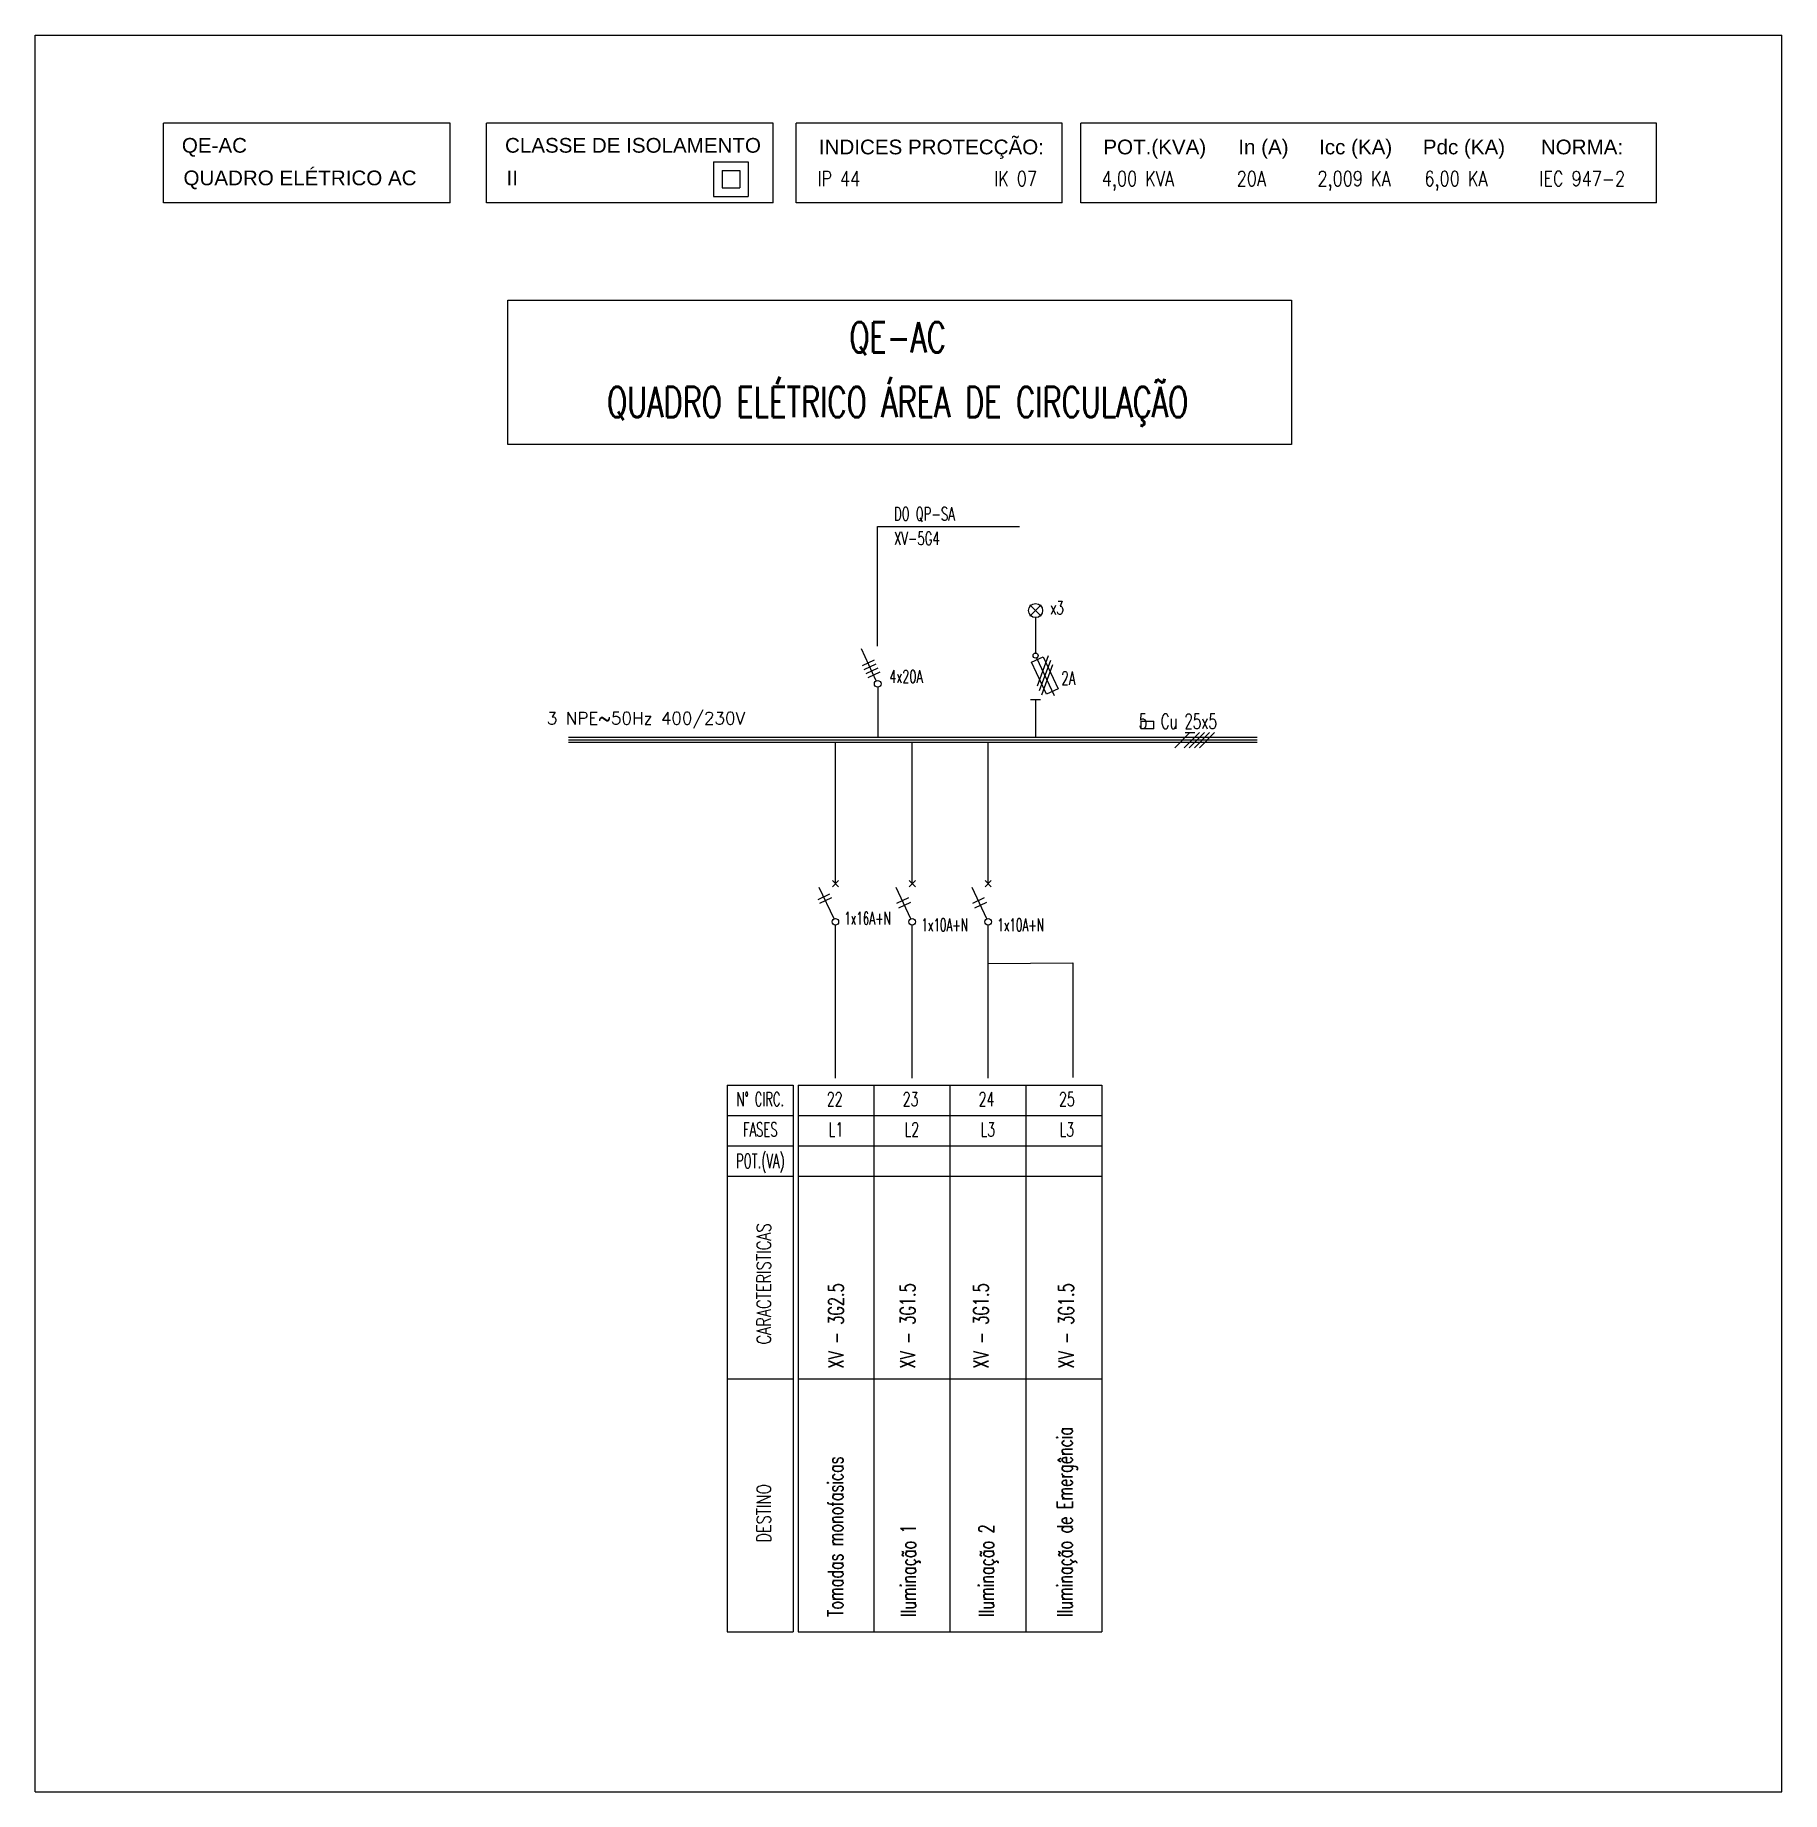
# Model space of a CAD drawing. Header units: millimetres. Extents: x -35961 to -35580, y 154458 to 154764.
# Drawn here: x -35704.47 to -35680.97, y 154542.69 to 154566.31 of the extents above; entities that cross this region are included whole.
import ezdxf
from ezdxf.enums import TextEntityAlignment as Align

# ---------------------------------------------------------------- set-up
doc = ezdxf.new("R2010")
doc.units = ezdxf.units.MM
doc.header["$MEASUREMENT"] = 0
doc.layers.add('ELÉCTRICO', color=255, linetype='Continuous')
doc.layers.add('SIMBOLOGIA', color=255, linetype='Continuous')
doc.styles.add('ARIAL', font='arial.ttf')
doc.styles.add('ROMANS', font='romans')
doc.styles.add('SIMPLEX', font='SIMPLEX')

msp = doc.modelspace()

# ---------------------------------------------------------------- texts
at = {"layer": 'SIMBOLOGIA', "style": 'ARIAL'}
for s, p in [('QE-AC', (-35702.495, 154564.734)), ('CLASSE DE ISOLAMENTO', (-35698.148, 154564.734)), ('INDICES PROTECÇÃO:', (-35693.926, 154564.712)), ('POT.(KVA)', (-35690.099, 154564.712)), ('In (A)', (-35688.284, 154564.712)), ('Icc (KA)', (-35687.197, 154564.712)), ('Pdc (KA)', (-35685.802, 154564.712)), ('NORMA:', (-35684.214, 154564.712)), ('QUADRO ELÉTRICO AC', (-35702.473, 154564.296)), ('II', (-35698.127, 154564.296))]:
    msp.add_text(s, height=0.198, dxfattribs=at).set_placement(p)
at = {"layer": 'SIMBOLOGIA', "color": 7, "style": 'ROMANS', "width": 0.8}
for s, p in [('IP 44', (-35693.947, 154564.286)), ('IK 07', (-35691.569, 154564.286)), ('4,00 KVA', (-35690.12, 154564.286)), ('20A', (-35688.306, 154564.286)), ('2,009 KA', (-35687.219, 154564.286)), ('6,00 KA', (-35685.78, 154564.286)), ('IEC 947-2', (-35684.235, 154564.286))]:
    msp.add_text(s, height=0.198, dxfattribs=at).set_placement(p)
at = {"layer": 'SIMBOLOGIA', "style": 'SIMPLEX', "width": 0.7}
for s, height, p in [('QE-AC', 0.4085, (-35692.866, 154562.048)), ('QUADRO ELÉTRICO ÁREA DE CIRCULAÇÃO', 0.40846, (-35692.866, 154561.176))]:
    msp.add_text(s, height=height, dxfattribs=at).set_placement(p, align=Align.CENTER)
at = {"layer": 'SIMBOLOGIA', "style": 'SIMPLEX', "width": 0.65}
for s, height, p in [('DO QP-SA', 0.177, (-35692.916, 154559.789)), ('XV-5G4', 0.177, (-35692.916, 154559.459)), ('x3', 0.177, (-35690.814, 154558.525)), ('4x20A', 0.1702, (-35692.979, 154557.606)), ('2A', 0.177, (-35690.664, 154557.58))]:
    msp.add_text(s, height=height, dxfattribs=at).set_placement(p)
at = {"layer": 'SIMBOLOGIA', "color": 7, "style": 'ROMANS'}
msp.add_text('3 NPE~50Hz 400/230V', height=0.165, dxfattribs=at).set_placement((-35697.586, 154557.047))
at = {"layer": 'SIMBOLOGIA', "style": 'SIMPLEX', "width": 0.65}
msp.add_text('5  Cu 25x5', height=0.2042, dxfattribs=at).set_placement((-35688.571, 154556.986), align=Align.RIGHT)
at = {"layer": 'SIMBOLOGIA', "style": 'SIMPLEX', "width": 0.6}
for s, p in [('1x16A+N', (-35693.585, 154554.524)), ('1x10A+N', (-35692.547, 154554.435)), ('1x10A+N', (-35691.525, 154554.435))]:
    msp.add_text(s, height=0.1702, dxfattribs=at).set_placement(p, align=Align.TOP_LEFT)
at = {"layer": 'SIMBOLOGIA', "style": 'SIMPLEX'}
for s, width, p in [('N%%D CIRC.', 0.6, (-35694.714, 154552.006)), ('22', 0.65, (-35693.713, 154552.006)), ('23', 0.65, (-35692.692, 154552.006)), ('24', 0.65, (-35691.671, 154552.006)), ('25', 0.65, (-35690.589, 154552.007)), ('FASES', 0.6, (-35694.714, 154551.598)), ('L1', 0.65, (-35693.696, 154551.598)), ('L2', 0.65, (-35692.675, 154551.598)), ('L3', 0.65, (-35691.654, 154551.598)), ('L3', 0.65, (-35690.59, 154551.598)), ('POT.(VA)', 0.6, (-35694.714, 154551.162))]:
    msp.add_text(s, height=0.1905, dxfattribs=dict(at, width=width)).set_placement(p, align=Align.MIDDLE)
at = {"layer": 'SIMBOLOGIA', "style": 'SIMPLEX', "width": 0.75}
for s, height, p in [('CARACTERISTICAS', 0.19049, (-35694.666, 154549.523)), ('DESTINO', 0.1905, (-35694.666, 154546.437))]:
    msp.add_text(s, height=height, rotation=90, dxfattribs=at).set_placement(p, align=Align.MIDDLE)
at = {"layer": 'SIMBOLOGIA', "style": 'SIMPLEX', "width": 0.7}
for s, height, p in [('XV - 3G2.5', 0.2042, (-35693.594, 154548.385)), ('XV - 3G1.5', 0.2042, (-35692.629, 154548.385)), ('XV - 3G1.5', 0.2042, (-35691.644, 154548.385)), ('XV - 3G1.5', 0.2042, (-35690.498, 154548.385)), ('Iluminação de Emergência', 0.20423, (-35690.516, 154545.045)), ('Tomadas monofasicas', 0.20423, (-35693.601, 154545.045)), ('Iluminação 1', 0.20423, (-35692.621, 154545.045)), ('Iluminação 2', 0.20423, (-35691.572, 154545.045))]:
    msp.add_text(s, height=height, rotation=90, dxfattribs=at).set_placement(p)

# ---------------------------------------------------------------- linework, layer by layer
at = {"layer": 'ELÉCTRICO', "linetype": 'Continuous', "ltscale": 0.03}
for p, q in [((-35704.469, 154566.315), (-35680.972, 154566.315)), ((-35704.469, 154542.692), (-35680.972, 154542.692))]:
    msp.add_line(p, q, dxfattribs=at)
at = {"layer": 'SIMBOLOGIA', "linetype": 'Continuous', "ltscale": 0.03}
for p, q in [((-35704.469, 154542.692), (-35704.469, 154566.315)), ((-35680.972, 154542.692), (-35680.972, 154566.315)), ((-35691.649, 154553.83), (-35690.51, 154553.839)), ((-35690.51, 154553.839), (-35690.51, 154552.3))]:
    msp.add_line(p, q, dxfattribs=at)
at = {"layer": 'SIMBOLOGIA', "color": 8}
for p, q in [((-35702.744, 154564.058), (-35702.744, 154565.129)), ((-35698.887, 154565.129), (-35702.744, 154565.129)), ((-35698.887, 154564.058), (-35698.887, 154565.129)), ((-35698.397, 154564.058), (-35698.397, 154565.129)), ((-35694.541, 154565.129), (-35698.397, 154565.129)), ((-35694.541, 154564.058), (-35694.541, 154565.129)), ((-35694.231, 154564.058), (-35694.231, 154565.129)), ((-35690.652, 154565.129), (-35694.231, 154565.129)), ((-35690.652, 154564.058), (-35690.652, 154565.129)), ((-35690.404, 154564.058), (-35690.404, 154565.129)), ((-35682.658, 154565.129), (-35690.404, 154565.129)), ((-35682.658, 154564.058), (-35682.658, 154565.129)), ((-35698.887, 154564.058), (-35702.744, 154564.058)), ((-35694.541, 154564.058), (-35698.397, 154564.058)), ((-35690.652, 154564.058), (-35694.231, 154564.058)), ((-35682.658, 154564.058), (-35690.404, 154564.058))]:
    msp.add_line(p, q, dxfattribs=at)
at = {"layer": 'SIMBOLOGIA'}
for p, q in [((-35695.342, 154564.61), (-35694.875, 154564.61)), ((-35695.342, 154564.61), (-35695.342, 154564.143)), ((-35694.875, 154564.61), (-35694.875, 154564.143)), ((-35695.225, 154564.493), (-35695.225, 154564.26)), ((-35695.225, 154564.493), (-35694.991, 154564.493)), ((-35694.991, 154564.493), (-35694.991, 154564.26)), ((-35695.342, 154564.143), (-35694.875, 154564.143)), ((-35695.225, 154564.26), (-35694.991, 154564.26)), ((-35693.138, 154559.709), (-35691.228, 154559.709)), ((-35693.136, 154558.098), (-35693.138, 154559.709)), ((-35691.011, 154558.577), (-35691.089, 154558.654)), ((-35691.011, 154558.577), (-35691.089, 154558.5)), ((-35691.011, 154558.577), (-35690.934, 154558.654)), ((-35691.011, 154558.577), (-35690.934, 154558.5)), ((-35691.011, 154558.482), (-35691.011, 154558.005)), ((-35693.154, 154557.632), (-35693.354, 154558.061)), ((-35693.183, 154557.91), (-35693.345, 154557.834)), ((-35693.158, 154557.856), (-35693.32, 154557.78)), ((-35693.131, 154557.804), (-35693.293, 154557.728)), ((-35693.106, 154557.75), (-35693.268, 154557.674)), ((-35691.064, 154557.883), (-35690.91, 154557.955)), ((-35690.863, 154557.451), (-35691.064, 154557.883)), ((-35690.997, 154557.94), (-35690.761, 154557.435)), ((-35690.841, 154557.969), (-35690.99, 154557.562)), ((-35690.812, 154557.907), (-35690.961, 154557.499)), ((-35690.784, 154557.845), (-35690.932, 154557.438)), ((-35690.91, 154557.955), (-35690.709, 154557.523)), ((-35693.135, 154557.547), (-35693.135, 154556.869)), ((-35690.709, 154557.523), (-35690.863, 154557.451)), ((-35691.08, 154557.379), (-35690.943, 154557.379)), ((-35691.011, 154557.379), (-35691.011, 154556.869)), ((-35689.597, 154557.091), (-35689.42, 154557.091)), ((-35689.597, 154557.091), (-35689.597, 154556.986)), ((-35689.42, 154556.986), (-35689.42, 154557.091)), ((-35688.029, 154556.869), (-35697.295, 154556.869)), ((-35688.029, 154556.835), (-35697.295, 154556.835)), ((-35688.029, 154556.801), (-35697.295, 154556.801)), ((-35693.704, 154554.908), (-35693.704, 154556.801)), ((-35692.67, 154554.908), (-35692.67, 154556.801)), ((-35691.649, 154554.908), (-35691.649, 154556.801)), ((-35689.42, 154556.986), (-35689.597, 154556.986)), ((-35689.138, 154556.733), (-35688.934, 154556.937)), ((-35689.011, 154556.733), (-35688.807, 154556.937)), ((-35688.999, 154556.937), (-35688.868, 154556.937)), ((-35688.943, 154556.733), (-35688.739, 154556.937)), ((-35688.875, 154556.733), (-35688.671, 154556.937)), ((-35688.807, 154556.733), (-35688.603, 154556.937)), ((-35693.662, 154554.861), (-35693.745, 154554.945)), ((-35693.745, 154554.861), (-35693.662, 154554.945)), ((-35692.628, 154554.861), (-35692.712, 154554.945)), ((-35692.712, 154554.861), (-35692.628, 154554.945)), ((-35691.607, 154554.861), (-35691.69, 154554.945)), ((-35691.69, 154554.861), (-35691.607, 154554.945)), ((-35693.781, 154554.762), (-35693.941, 154554.688)), ((-35693.722, 154554.432), (-35693.92, 154554.855)), ((-35693.756, 154554.712), (-35693.916, 154554.637)), ((-35692.689, 154554.432), (-35692.886, 154554.855)), ((-35692.722, 154554.712), (-35692.882, 154554.637)), ((-35691.667, 154554.432), (-35691.865, 154554.855)), ((-35691.701, 154554.712), (-35691.861, 154554.637)), ((-35692.693, 154554.65), (-35692.853, 154554.575)), ((-35691.672, 154554.65), (-35691.832, 154554.575)), ((-35693.704, 154552.291), (-35693.704, 154554.348)), ((-35692.67, 154552.291), (-35692.67, 154554.348)), ((-35691.649, 154552.291), (-35691.649, 154554.348))]:
    msp.add_line(p, q, dxfattribs=at)
at = {"layer": 'SIMBOLOGIA', "linetype": 'Continuous'}
for p, q in [((-35695.159, 154552.197), (-35695.159, 154544.845)), ((-35695.159, 154552.197), (-35694.27, 154552.197)), ((-35694.27, 154552.197), (-35694.27, 154544.845)), ((-35694.206, 154552.197), (-35691.143, 154552.197)), ((-35694.206, 154552.197), (-35694.206, 154544.845)), ((-35693.185, 154552.197), (-35693.185, 154544.845)), ((-35692.164, 154552.197), (-35692.164, 154544.845)), ((-35691.143, 154552.197), (-35691.143, 154544.845)), ((-35691.143, 154552.197), (-35690.122, 154552.197)), ((-35690.122, 154552.197), (-35690.122, 154544.845)), ((-35695.159, 154551.789), (-35694.27, 154551.789)), ((-35694.206, 154551.789), (-35691.143, 154551.789)), ((-35691.143, 154551.789), (-35690.122, 154551.789)), ((-35695.159, 154551.38), (-35694.27, 154551.38)), ((-35694.206, 154551.38), (-35691.143, 154551.38)), ((-35691.143, 154551.38), (-35690.122, 154551.38)), ((-35695.159, 154550.972), (-35694.27, 154550.972)), ((-35694.206, 154550.972), (-35691.143, 154550.972)), ((-35691.143, 154550.972), (-35690.122, 154550.972)), ((-35695.159, 154548.248), (-35694.27, 154548.248)), ((-35694.206, 154548.248), (-35691.143, 154548.248)), ((-35691.143, 154548.248), (-35690.122, 154548.248)), ((-35695.159, 154544.845), (-35694.27, 154544.845)), ((-35694.206, 154544.845), (-35691.143, 154544.845)), ((-35691.143, 154544.845), (-35690.122, 154544.845))]:
    msp.add_line(p, q, dxfattribs=at)
at = {"layer": 'SIMBOLOGIA'}
msp.add_lwpolyline([(-35698.108, 154562.753), (-35687.569, 154562.753), (-35687.569, 154560.808), (-35698.108, 154560.808)], close=True, dxfattribs=at)
for centre, radius in [((-35691.011, 154558.577), 0.0953), ((-35691.011, 154557.971), 0.034), ((-35693.135, 154557.592), 0.0447), ((-35693.704, 154554.392), 0.0441), ((-35692.67, 154554.392), 0.0441), ((-35691.649, 154554.392), 0.0441)]:
    msp.add_circle(centre, radius, dxfattribs=at)

msp.set_redraw_order([(e.dxf.handle, doc.entitydb.next_handle()) for e in msp.query("TEXT MTEXT ATTDEF DIMENSION ARC_DIMENSION")])  # texts and dimensions are drawn at this point

doc.saveas('drawing.dxf')
